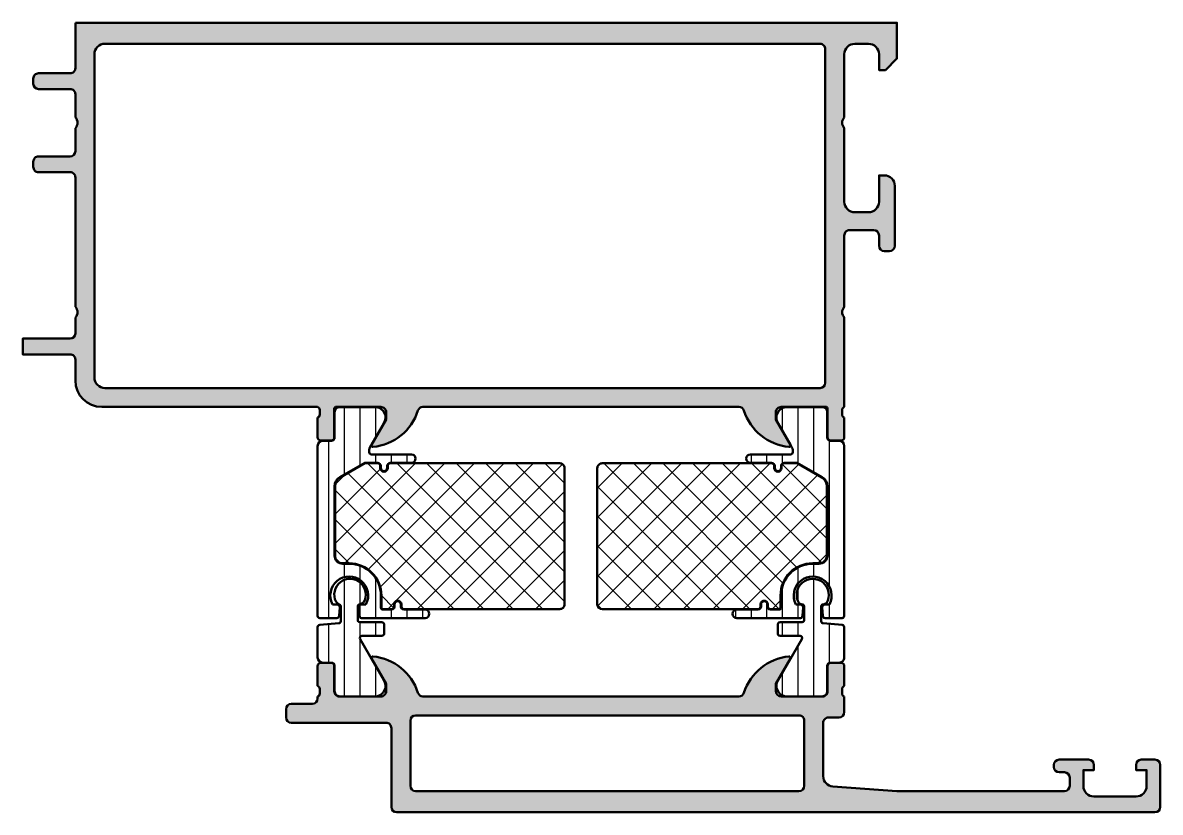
# Model space of a CAD drawing. Extents: x -35 to 73, y 0 to 75.
import ezdxf

# ---------------------------------------------------------------- set-up
doc = ezdxf.new("R2010")
doc.units = 0
for name, color, linetype, lineweight in [('0S-Alu contour', 7, 'Continuous', 50), ('0S-Alu hatch', 252, 'Continuous', 25), ('0S-Plastic contour', 254, 'Continuous', 50), ('0S-Plastic hatch', 253, 'Continuous', 25), ('0S-PT contour', 91, 'Continuous', 50), ('0S-PT hatch', 103, 'Continuous', 25)]:
    doc.layers.add(name, color=color, linetype=linetype, lineweight=lineweight)
pattern_1 = [(90, (0, 0), (-1.4859, 0), [])]
pattern_2 = [(135, (0, 0), (-1.403165018917055, -1.403165018917055), []), (225, (0, 0), (1.403165018917055, -1.403165018917055), [])]

# ---------------------------------------------------------------- blocks, each defined once
blk = doc.blocks.new('188520__71FB6548_1560_4906_8F09_70086BACDF5D_')
at = {"layer": '0S-Alu hatch'}
h = blk.add_hatch(color=256, dxfattribs=at)
edge = h.paths.add_edge_path()
edge.add_line((-30, 75), (-30, 70.69956207275392))
edge.add_ellipse((-30.49933459044293, 70.69929339171244), major_axis=(-0.4993346627286272, 0), ratio=1, start_angle=89.96917039492388, end_angle=180.0308296050858, ccw=False)
edge.add_line((-30.49960327148438, 70.19995880126953), (-33.49999999999999, 70.19999980926514))
edge.add_arc((-33.50025550117408, 69.70025531043923), 0.4997445641401262, 89.97070675576184, 180.0292932442376)
edge.add_line((-33.99999999999999, 69.69999980926514), (-33.99970227615604, 69.19970208542117))
edge.add_arc((-33.4985402136243, 69.20116187179688), 0.5011641885623277, 180.1668908483492, 269.8331091516514)
edge.add_line((-33.50000000000001, 68.69999980926514), (-30.4996032714844, 68.69995880126953))
edge.add_ellipse((-30.49933437708681, 68.2002276956671), major_axis=(-0.499731177945533, 0), ratio=1, start_angle=179.9691703949262, end_angle=270.03082960507635, ccw=False)
edge.add_line((-29.99960327148438, 68.19995880126952), (-29.99960327148438, 65.99950122831545))
edge.add_ellipse((-30.52465612427205, 65.49961336888502), major_axis=(-0.7249609439317489, 0), ratio=1, start_angle=136.3820002824529, end_angle=223.5935203199352, ccw=False)
edge.add_line((-29.99981689453126, 64.99950122830904), (-29.99981689453124, 62.78508338073608))
edge.add_ellipse((-30.4993421804785, 62.79969618438477), major_axis=(-0.4997389771982683, 0), ratio=1, start_angle=89.97006554608117, end_angle=178.3243825827876, ccw=False)
edge.add_line((-30.49960327148435, 62.29995727539062), (-33.49997711181645, 62.30000495910644))
edge.add_arc((-33.50024479844646, 61.80044805252734), 0.4995569782987798, 89.96929816711221, 180.0286255128064)
edge.add_line((-33.99980171439813, 61.80019846915128), (-33.99960313107293, 61.29960332180779))
edge.add_arc((-33.50025496033281, 61.29934836147499), 0.499348235829742, 179.9707455627029, 270.0292544372841)
edge.add_line((-33.5, 60.80000019073487), (-30.49960327148436, 60.80000019073486))
edge.add_ellipse((-30.49942222445256, 60.30018122038705), major_axis=(-0.4998190031377089, 0), ratio=1, start_angle=179.9743284999459, end_angle=270.0207539748936, ccw=False)
edge.add_line((-29.99960327148438, 60.29995727539065), (-29.99960327148438, 47.99950027472397))
edge.add_ellipse((-30.52465612425598, 47.49961241530885), major_axis=(-0.7249609439095448, 0), ratio=1, start_angle=136.3820002824523, end_angle=223.5935203199342, ccw=False)
edge.add_line((-29.99981689453125, 46.99950027474819), (-29.99981689453125, 45.48507631285228))
edge.add_ellipse((-30.49933437708681, 45.4996891439325), major_axis=(-0.4997311779455237, 0), ratio=1, start_angle=89.96917039492689, end_angle=178.3243532776833, ccw=False)
edge.add_line((-30.49960327148438, 44.99995803833008), (-35, 44.99999427795411))
edge.add_line((-35, 44.99999427795411), (-35, 43.49999618530273))
edge.add_line((-35, 43.49999618530273), (-30.5, 43.5))
edge.add_ellipse((-30.49974678783886, 43.00025321216114), major_axis=(-0.499746851987733, 0), ratio=1, start_angle=179.970969324332, end_angle=270.0290306756671, ccw=False)
edge.add_line((-30, 42.99999999999998), (-30, 41.0003547668457))
edge.add_arc((-27.49850785919318, 41.00149214080681), 2.501492399376373, 180.0260511404824, 269.9739488595048)
edge.add_line((-27.49964523315427, 38.5), (-7, 38.5))
edge.add_ellipse((-7.078836446543058, 38.23247940800688), major_axis=(-0.2788950563274387, 0), ratio=1, start_angle=178.8354106259004, end_angle=253.5801235805049, ccw=False)
edge.add_line((-6.799999000000006, 38.22681100000849), (-6.799998999999999, 37.77321700000851))
edge.add_ellipse((-7.078867095643133, 37.76755634053142), major_axis=(-0.2789255417371156, 0), ratio=1, start_angle=106.4245945553495, end_angle=181.1628700728925, ccw=False)
edge.add_line((-7, 37.50001300000851), (-7, 35.62000200000001))
edge.add_arc((-6.699999999999988, 35.62000200000002), 0.3000000000000185, 180, 270)
edge.add_line((-6.699999999999988, 35.320002), (-5.72002568095722, 35.320002))
edge.add_arc((-5.720025680957206, 35.620002), 0.3000000000000114, 269.9999999999973, 360)
edge.add_line((-5.420025680957195, 35.620002), (-5.420025680957195, 38.38))
edge.add_ellipse((-5.300025680957206, 38.38), major_axis=(-0.1199999999999886, 0), ratio=1, start_angle=269.99999999999915, end_angle=360, ccw=False)
edge.add_line((-5.300025680957205, 38.5), (-1, 38.5))
edge.add_ellipse((-0.9999999999999953, 38.00000000000001), major_axis=(-0.4999999999999929, 0), ratio=1, start_angle=180, end_angle=270.00000000000057, ccw=False)
edge.add_line((-0.5, 38), (-0.5, 37.29999999999999))
edge.add_line((-0.5, 37.29999999999999), (-1.881495457622364, 34.90717967697245))
edge.add_arc((-1.761880215351695, 34.8381197846483), 0.1381197846483088, 149.9999999999992, 275.622577550789)
edge.add_arc((-2.238223241173798, 39.67660886184764), 4.999999999999841, 275.6225775507937, 342.25158364393)
edge.add_ellipse((3.000000000000007, 37.99999999999985), major_axis=(-0.5000000000001574, 0), ratio=1, start_angle=270.00000000000244, end_angle=342.2515836439295, ccw=False)
edge.add_line((2.999999999999985, 38.5), (33.00000000000001, 38.5))
edge.add_ellipse((32.99999999999999, 37.99999999999999), major_axis=(-0.5000000000000142, 0), ratio=1, start_angle=197.7484163560663, end_angle=269.99999999999756, ccw=False)
edge.add_arc((38.23822324117376, 39.67660886184776), 4.999999999999946, 197.7484163560701, 264.3774224492068)
edge.add_arc((37.76188021535169, 34.8381197846483), 0.1381197846483051, 264.3774224492049, 389.9999999999982)
edge.add_line((37.88149545762236, 34.90717967697245), (36.5, 37.3))
edge.add_line((36.5, 37.3), (36.5, 38))
edge.add_ellipse((36.99999999999999, 38.00000000000001), major_axis=(-0.4999999999999929, 0), ratio=1, start_angle=269.9999999999992, end_angle=360, ccw=False)
edge.add_line((37, 38.5), (41.3000256809572, 38.50000000000001))
edge.add_ellipse((41.30002568095719, 38.38), major_axis=(-0.1200000000000116, 0), ratio=1, start_angle=180, end_angle=269.9999999999966, ccw=False)
edge.add_line((41.42002568095721, 38.38), (41.42002568095721, 35.62000200000001))
edge.add_arc((41.72002568095722, 35.62000200000001), 0.3000000000000114, 180, 270)
edge.add_line((41.72002568095722, 35.320002), (42.69999999999998, 35.32000200000001))
edge.add_arc((42.69999999999998, 35.62000200000002), 0.3000000000000078, 270, 360)
edge.add_line((43, 35.62000200000002), (43, 37.50001300000852))
edge.add_ellipse((43.07886709564315, 37.76755634053144), major_axis=(-0.2789255417371335, 0), ratio=1, start_angle=-1.1628700728908825, end_angle=73.57540544464717, ccw=False)
edge.add_line((42.79999899999999, 37.77321700000852), (42.79999899999999, 38.22681100000852))
edge.add_ellipse((43.07883644654305, 38.2324794080069), major_axis=(-0.2788950563274379, 0), ratio=1, start_angle=-73.58012358050632, end_angle=1.1645893740982274, ccw=False)
edge.add_line((43, 38.50000000000001), (43, 47))
edge.add_ellipse((43.52494604126088, 47.5), major_axis=(-0.7249609273853814, 0), ratio=1, start_angle=-43.605760018740625, end_angle=43.60576001874068, ccw=False)
edge.add_line((43, 48), (43, 54.79999542236328))
edge.add_ellipse((43.49993996831151, 54.80005545405177), major_axis=(-0.4999399719157521, 0), ratio=1, start_angle=-90.0068799507714, end_angle=0.00687995078089898, ccw=False)
edge.add_line((43.5, 55.29999542236328), (45.79998779296874, 55.29999542236328))
edge.add_ellipse((45.7999737440441, 54.79998137343863), major_axis=(-0.5000140491220144, 0), ratio=1, start_angle=180.0016098431314, end_angle=269.9983901570555, ccw=False)
edge.add_line((46.29998779296875, 54.79999542236492), (46.29998779296875, 53.79999542236328))
edge.add_arc((46.80001747293997, 53.8000251023345), 0.5000296808520687, 180.0034008722645, 269.9965991277056)
edge.add_line((46.79998779296875, 53.29999542236328), (47.29998779296875, 53.29999542236328))
edge.add_arc((47.29995811299753, 53.8000251023345), 0.500029680852069, 270.0034008722944, 359.9965991277354)
edge.add_line((47.79998779296875, 53.79999542236355), (47.79998779296875, 59.5))
edge.add_arc((46.80001023979798, 59.50002244682923), 0.9999775534227066, 359.9987138623324, 450.001286137448)
edge.add_line((46.79998779296875, 60.5), (46.29998779296875, 60.5))
edge.add_line((46.29998779296875, 60.5), (46.29998779296875, 58))
edge.add_ellipse((45.30002476666242, 57.99996302630633), major_axis=(-0.9999630269898847, 0), ratio=1, start_angle=89.9978814850715, end_angle=180.0021185150526, ccw=False)
edge.add_line((45.29998779296875, 57), (44, 57))
edge.add_ellipse((43.99996302630633, 57.99996302630633), major_axis=(-0.9999630269898847, 0), ratio=1, start_angle=-0.0021185150525866447, end_angle=90.0021185149285, ccw=False)
edge.add_line((43, 58.00000000000217), (43, 65))
edge.add_ellipse((43.52494604126088, 65.5), major_axis=(-0.7249609273853814, 0), ratio=1, start_angle=-43.605760018740625, end_angle=43.60576001874068, ccw=False)
edge.add_line((43, 66), (43, 72))
edge.add_ellipse((44.00000015015971, 71.99999984984028), major_axis=(-1.000000150159732, 0), ratio=1, start_angle=270.00000860351696, end_angle=359.99999137730885, ccw=False)
edge.add_line((44, 73), (45.29998779296875, 73))
edge.add_ellipse((45.29998764280904, 71.9999998498403), major_axis=(-1.000000150159718, 0), ratio=1, start_angle=180.0000086226911, end_angle=269.99999139648384, ccw=False)
edge.add_line((46.29998779296875, 72.00000000033465), (46.29998779296875, 70.5))
edge.add_line((46.29998779296875, 70.5), (46.89996337890625, 70.5))
edge.add_line((46.89996337890625, 70.5), (48, 71.59999084472656))
edge.add_line((48, 71.59999084472656), (48, 75))
edge.add_line((48, 75), (-30, 75))
edge = h.paths.add_edge_path()
edge.add_ellipse((-27.20011947870558, 72.00047729730909), major_axis=(-0.999480875905964, 0), ratio=1, start_angle=-90.02976680197412, end_angle=0.02976680196968573, ccw=False)
edge.add_line((-27.19960021972656, 72.99995803833008), (40.70001220703125, 72.99995803833008))
edge.add_ellipse((40.70004142176829, 72.49998725392032), major_axis=(-0.4999707852633076, 0), ratio=1, start_angle=180.0000672370462, end_angle=270.0033479578853, ccw=False)
edge.add_line((41.20001220703125, 72.49998784065247), (41.20001220703125, 40.80000305175722))
edge.add_ellipse((40.69996864759993, 40.80004661118912), major_axis=(-0.5000435613285777, 0), ratio=1, start_angle=90.00499110831282, end_angle=179.9950088916196, ccw=False)
edge.add_line((40.70001220703125, 40.3000030517578), (-27.19960021972655, 40.29995727539064))
edge.add_ellipse((-27.20011312923837, 41.29944436587883), major_axis=(-0.9994872220937645, 0), ratio=1, start_angle=-0.029402628615116555, end_angle=90.02940262860801, ccw=False)
edge.add_line((-28.19960021972656, 41.29995727539061), (-28.19960021972656, 71.99995803833015))
at = {"layer": '0S-Alu contour', "color": 7}
for points in [[(-30, 75), (-30, 70.69956207275392)], [(46.29998779296875, 72.00000000033465), (46.29998779296875, 70.5), (46.89996337890625, 70.5), (48, 71.59999084472656), (48, 75), (-30, 75)], [(-27.19960021972656, 72.99995803833008), (40.70001220703125, 72.99995803833008)], [(41.20001220703125, 72.49998784065247), (41.20001220703125, 40.80000305175722)], [(44, 73), (45.29998779296875, 73)], [(-28.19960021972656, 41.29995727539061), (-28.19960021972656, 71.99995803833015)], [(43, 66), (43, 72)], [(-33.99999999999999, 69.69999980926514), (-33.99970227615604, 69.19970208542117)], [(-30.49960327148438, 70.19995880126953), (-33.49999999999999, 70.19999980926514)], [(-33.50000000000001, 68.69999980926514), (-30.4996032714844, 68.69995880126953)], [(-29.99960327148438, 68.19995880126952), (-29.99960327148438, 65.99950122831545)], [(-29.99981689453126, 64.99950122830904), (-29.99981689453124, 62.78508338073608)], [(43, 58.00000000000217), (43, 65)], [(-33.99980171439813, 61.80019846915128), (-33.99960313107293, 61.29960332180779)], [(-30.49960327148435, 62.29995727539062), (-33.49997711181645, 62.30000495910644)], [(-33.5, 60.80000019073487), (-30.49960327148436, 60.80000019073486)], [(46.79998779296875, 60.5), (46.29998779296875, 60.5), (46.29998779296875, 58)], [(-29.99960327148438, 60.29995727539065), (-29.99960327148438, 47.99950027472397)], [(47.79998779296875, 53.79999542236355), (47.79998779296875, 59.5)], [(45.29998779296875, 57), (44, 57)], [(43.5, 55.29999542236328), (45.79998779296874, 55.29999542236328)], [(43, 48), (43, 54.79999542236328)], [(46.29998779296875, 54.79999542236492), (46.29998779296875, 53.79999542236328)], [(46.79998779296875, 53.29999542236328), (47.29998779296875, 53.29999542236328)], [(-29.99981689453125, 46.99950027474819), (-29.99981689453125, 45.48507631285228)], [(43, 38.50000000000001), (43, 47)], [(-30.49960327148438, 44.99995803833008), (-35, 44.99999427795411), (-35, 43.49999618530273), (-30.5, 43.5)], [(-30, 42.99999999999998), (-30, 41.0003547668457)], [(40.70001220703125, 40.3000030517578), (-27.19960021972655, 40.29995727539064)], [(-27.49964523315427, 38.5), (-7, 38.5)], [(-6.799999000000006, 38.22681100000849), (-6.799998999999999, 37.77321700000851)], [(-5.420025680957195, 35.620002), (-5.420025680957195, 38.38)], [(-5.300025680957205, 38.5), (-1, 38.5)], [(-0.5, 38), (-0.5, 37.29999999999999), (-1.881495457622364, 34.90717967697245)], [(2.999999999999985, 38.5), (33.00000000000001, 38.5)], [(37.88149545762236, 34.90717967697245), (36.5, 37.3), (36.5, 38)], [(37, 38.5), (41.3000256809572, 38.50000000000001)], [(41.42002568095721, 38.38), (41.42002568095721, 35.62000200000001)], [(42.79999899999999, 37.77321700000852), (42.79999899999999, 38.22681100000852)], [(-7, 37.50001300000851), (-7, 35.62000200000001)], [(43, 35.62000200000002), (43, 37.50001300000852)], [(-6.699999999999988, 35.320002), (-5.72002568095722, 35.320002)], [(41.72002568095722, 35.320002), (42.69999999999998, 35.32000200000001)]]:
    blk.add_lwpolyline(points, dxfattribs=at)
at = {"layer": '0S-Alu contour', "color": 7, "extrusion": (0, 0, -1)}
for centre, radius, start, end in [((27.20011947870558, 72.00047729730909), 0.999480875905964, 359.9702331980303, 90.02976680197409), ((-40.70004142176829, 72.49998725392032), 0.4999707852633076, 89.9966520421147, 179.9999327629538), ((-44.00000015015971, 71.99999984984028), 1.000000150159732, 8.6226911566e-06, 89.99999139648303), ((-45.29998764280904, 71.9999998498403), 1.000000150159718, 90.00000860351616, 179.9999913773089), ((30.49933459044293, 70.69929339171244), 0.4993346627286272, 179.9691703949142, 270.0308296050761), ((30.49933437708681, 68.2002276956671), 0.499731177945533, 89.96917039492364, 180.0308296050739), ((30.52465612427205, 65.49961336888502), 0.7249609439317489, 136.4064796800648, 223.6179997175472), ((-43.52494604126088, 65.5), 0.7249609273853814, 316.3942399812593, 43.60576001874068), ((30.4993421804785, 62.79969618438477), 0.4997389771982683, 181.6756174172125, 270.0299344539188), ((30.49942222445256, 60.30018122038705), 0.499819003137709, 89.9792460251064, 180.0256715000542), ((-43.99996302630633, 57.99996302630633), 0.9999630269898847, 269.9978814850715, 0.0021185150526193), ((-45.30002476666242, 57.99996302630633), 0.9999630269898847, 179.9978814849474, 270.0021185149285), ((-43.49993996831151, 54.80005545405177), 0.4999399719157522, 359.9931200492191, 90.00687995077143), ((-45.7999737440441, 54.79998137343863), 0.5000140491220144, 90.00160984294448, 179.9983901568686), ((30.52465612425598, 47.49961241530885), 0.7249609439095451, 136.4064796800658, 223.6179997175478), ((-43.52494604126088, 47.5), 0.7249609273853814, 316.3942399812593, 43.60576001874068), ((30.49933437708681, 45.4996891439325), 0.4997311779455237, 181.6756467223168, 270.0308296050731), ((30.49974678783886, 43.00025321216114), 0.499746851987733, 89.97096932433287, 180.0290306756681), ((27.20011312923837, 41.29944436587883), 0.9994872220937645, 269.970597371392, 0.0294026286150611), ((-40.69996864759993, 40.80004661118912), 0.5000435613285777, 180.0049911083805, 269.9950088916872), ((7.078836446543058, 38.23247940800688), 0.2788950563274387, 106.4198764194951, 181.1645893740997), ((5.300025680957206, 38.38), 0.1199999999999886, 0, 90.00000000000087), ((0.9999999999999953, 38.00000000000001), 0.4999999999999929, 89.99999999999946, 180), ((-3.000000000000007, 37.99999999999985), 0.5000000000001574, 17.74841635607049, 89.99999999999756), ((-32.99999999999999, 37.99999999999999), 0.5000000000000142, 90.00000000000244, 162.2515836439337), ((-36.99999999999999, 38.00000000000001), 0.4999999999999929, 0, 90.00000000000081), ((-41.30002568095719, 38.38), 0.1200000000000116, 90.0000000000034, 180), ((-43.07883644654305, 38.2324794080069), 0.2788950563274379, 358.8354106259018, 73.58012358050647), ((7.078867095643133, 37.76755634053142), 0.2789255417371156, 178.8371299271075, 253.5754054446505), ((-43.07886709564315, 37.76755634053144), 0.2789255417371335, 286.4245945553529, 1.162870072890926)]:
    blk.add_arc(centre, radius, start, end, dxfattribs=at)
at = {"layer": '0S-Alu contour', "color": 7}
for centre, radius, start, end in [((-33.50025550117408, 69.70025531043923), 0.4997445641401262, 89.97070675576184, 180.0292932442376), ((-33.4985402136243, 69.20116187179688), 0.5011641885623277, 180.1668908483492, 269.8331091516514), ((-33.50024479844646, 61.80044805252734), 0.4995569782987798, 89.96929816711221, 180.0286255128064), ((-33.50025496033281, 61.29934836147499), 0.499348235829742, 179.9707455627029, 270.0292544372841), ((46.80001023979798, 59.50002244682923), 0.9999775534227066, 359.9987138623324, 90.00128613744809), ((46.80001747293997, 53.8000251023345), 0.5000296808520687, 180.0034008722645, 269.9965991277056), ((47.29995811299753, 53.8000251023345), 0.500029680852069, 270.0034008722944, 359.9965991277354), ((-27.49850785919318, 41.00149214080681), 2.501492399376373, 180.0260511404824, 269.9739488595048), ((-2.238223241173798, 39.67660886184764), 4.999999999999841, 275.6225775507937, 342.25158364393), ((38.23822324117376, 39.67660886184776), 4.999999999999946, 197.7484163560701, 264.3774224492068), ((-6.699999999999988, 35.62000200000002), 0.3000000000000185, 180, 270), ((-5.720025680957206, 35.620002), 0.3000000000000114, 269.9999999999973, 0), ((-1.761880215351695, 34.8381197846483), 0.1381197846483088, 149.9999999999992, 275.622577550789), ((37.76188021535169, 34.8381197846483), 0.1381197846483051, 264.3774224492049, 29.99999999999824), ((41.72002568095722, 35.62000200000001), 0.3000000000000114, 180, 270), ((42.69999999999998, 35.62000200000002), 0.3000000000000078, 270, 0)]:
    blk.add_arc(centre, radius, start, end, dxfattribs=at)
blk = doc.blocks.new('244867__F0BCCCAC_473C_4CB2_ACF2_2FD9A2DD2F1A___E6F2A440_08C5_4F9A_87DB_0A7E2D5E3605_')
at = {"layer": '0S-Plastic hatch'}
h = blk.add_hatch(dxfattribs=at)
h.set_pattern_fill('ANSI31', color=256, scale=0.4680000000000001, angle=45, style=0)
h.set_pattern_definition(pattern_1)
edge = h.paths.add_edge_path()
edge.add_line((-6.999999999999985, 34.79000300009986), (-6.999999999999985, 18.65002250671387))
edge.add_line((-6.999999999999985, 18.65002250671387), (-6.973083496093735, 18.55010795593262))
edge.add_line((-6.973083496093735, 18.55010795593262), (-6.899917602539048, 18.47692680358887))
edge.add_line((-6.899917602539048, 18.47692680358887), (-6.799987792968735, 18.45001029968262))
edge.add_line((-6.799987792968735, 18.45001029968262), (-5.169982910156235, 18.45001029968262))
edge.add_line((-5.169982910156235, 18.45001029968262), (-5.070068359374985, 18.47692680358887))
edge.add_line((-5.070068359374985, 18.47692680358887), (-4.996902465820298, 18.55010795593262))
edge.add_line((-4.996902465820298, 18.55010795593262), (-4.969985961914048, 18.65002250671387))
edge.add_line((-4.969985961914048, 18.65002250671387), (-4.89999389648436, 19.45001029968262))
edge.add_line((-4.89999389648436, 19.45001029968262), (-4.940002441406235, 19.60015678405762))
edge.add_line((-4.940002441406235, 19.60015678405762), (-5.049865722656235, 19.71002006530762))
edge.add_line((-5.049865722656235, 19.71002006530762), (-5.218002319335923, 19.74999809265137))
edge.add_line((-5.218002319335923, 19.74999809265137), (-5.586563110351548, 19.74999809265137))
edge.add_ellipse((-3.999999999999985, 20.59650078484448), major_axis=(-1.798262859266857, 0), ratio=1, start_angle=151.918075429822, end_angle=28.081924570178103, ccw=False)
edge.add_line((-2.413436889648423, 19.74999809265137), (-2.781997680664048, 19.74999809265137))
edge.add_line((-2.781997680664048, 19.74999809265137), (-2.950134277343735, 19.71002006530762))
edge.add_line((-2.950134277343735, 19.71002006530762), (-3.059997558593735, 19.60015678405762))
edge.add_line((-3.059997558593735, 19.60015678405762), (-3.099990844726548, 19.45001029968262))
edge.add_line((-3.099990844726548, 19.45001029968262), (-3.02999877929686, 18.65002250671387))
edge.add_line((-3.02999877929686, 18.65002250671387), (-3.003097534179673, 18.55010795593262))
edge.add_line((-3.003097534179673, 18.55010795593262), (-2.929931640624985, 18.47692680358887))
edge.add_line((-2.929931640624985, 18.47692680358887), (-2.830001831054673, 18.45001029968261))
edge.add_line((-2.830001831054673, 18.45001029968261), (3.199996948242201, 18.45001029968262))
edge.add_arc((3.199996948242201, 18.85000419616699), 0.399993896484375, 270, 450)
edge.add_line((3.199996948242201, 19.24999809265137), (1.199996948242201, 19.24999809265137))
edge.add_line((1.199996948242201, 19.24999809265137), (1.050003051757826, 19.29015922546387))
edge.add_line((1.050003051757826, 19.29015922546387), (0.9401855468750142, 19.39996147155761))
edge.add_line((0.9401855468750142, 19.39996147155761), (0.8999938964843892, 19.54998588562012))
edge.add_line((0.8999938964843892, 19.54998588562012), (0.8999938964843892, 19.74999809265137))
edge.add_arc((0.599998474121108, 19.74999809265137), 0.2999954223632812, 0, 180)
edge.add_line((0.3000030517578267, 19.74999809265137), (0.3000030517578267, 19.54998588562012))
edge.add_line((0.3000030517578267, 19.54998588562012), (0.2598114013672017, 19.39996147155762))
edge.add_line((0.2598114013672017, 19.39996147155762), (0.1499938964843892, 19.29015922546386))
edge.add_line((0.1499938964843892, 19.29015922546386), (1.42e-14, 19.24999809265137))
edge.add_line((1.42e-14, 19.24999809265137), (-0.8000030517577982, 19.24999809265136))
edge.add_line((-0.8000030517577982, 19.24999809265136), (-0.8999938964843607, 19.27679252624511))
edge.add_line((-0.8999938964843607, 19.27679252624511), (-0.9732055664062357, 19.34997367858887))
edge.add_line((-0.9732055664062357, 19.34997367858887), (-0.9999999999999857, 19.45001029968261))
edge.add_line((-0.9999999999999857, 19.45001029968261), (-0.9999999999999857, 20.59997367858887))
edge.add_arc((-3.999932732308337, 20.60004094628051), 2.999932733062533, 359.9987152527758, 450.0012847470834)
edge.add_line((-3.999999999999987, 23.59997367858887), (-4.599998474121079, 23.59997367858887))
edge.add_ellipse((-4.600804611222546, 24.39917064067953), major_axis=(-0.7991973686593088, 0), ratio=1, start_angle=-0.061071694723978, end_angle=90.05779331022171, ccw=False)
edge.add_line((-5.400001525878892, 24.40002250671391), (-5.399986267089829, 30.96374320983886))
edge.add_ellipse((-4.400055712738664, 30.96380713441112), major_axis=(-0.9999305563944823, 0), ratio=1, start_angle=-60.01033770623059, end_angle=0.003662862579403736, ccw=False)
edge.add_line((-4.899864739274804, 31.82986259141395), (-2.526232442653494, 33.20000000009987))
edge.add_line((-2.526232442653494, 33.20000000009987), (-1.299999999999997, 33.20000000009986))
edge.add_ellipse((-1.299999999999983, 32.90000000009989), major_axis=(-0.2999999999999687, 0), ratio=1, start_angle=180, end_angle=270.0000000000027, ccw=False)
edge.add_line((-1.000000000000014, 32.90000000009989), (-1.000000000000042, 32.7000000001))
edge.add_arc((-0.7000000000000455, 32.70000000009997), 0.2999999999999971, 180, 360)
edge.add_line((-0.4000000000000484, 32.70000000009997), (-0.4000000000000484, 32.90000000009987))
edge.add_ellipse((-0.1000000000000549, 32.90000000009986), major_axis=(-0.2999999999999934, 0), ratio=1, start_angle=269.9999999999966, end_angle=360, ccw=False)
edge.add_line((-0.1000000000000369, 33.20000000009985), (1.899999999999991, 33.20000000009986))
edge.add_arc((1.899999999999991, 33.60000000009986), 0.4000000000000057, 270, 450)
edge.add_line((1.899999999999991, 34.00000000009987), (-1.900000000000034, 34.00000000009987))
edge.add_ellipse((-1.900000000000043, 34.20000000009987), major_axis=(-0.1999999999999957, 0), ratio=1, start_angle=0, end_angle=90.00000000000267, ccw=False)
edge.add_line((-2.100000000000036, 34.20000000009988), (-2.100000000000036, 34.41474721315084))
edge.add_ellipse((-1.599999999999985, 34.41474721315084), major_axis=(-0.5000000000000516, 0), ratio=1, start_angle=330.00004886373864, end_angle=360, ccw=False)
edge.add_line((-2.033012915100371, 34.6647468438632), (-0.7145185019005283, 36.95954700009986))
edge.add_arc((-1.555771150891871, 37.50018192537702), 0.9999960709244813, 327.2729839001592, 441.8183919481002)
edge.add_line((-1.413460501900516, 38.49000000009987), (-4.890002000000265, 38.49000010568574))
edge.add_arc((-4.890004639625331, 37.99000412824711), 0.4999959774455975, 89.99969751881494, 180.0003024817733)
edge.add_line((-5.390000617063961, 37.99000148861691), (-5.389668666666935, 35.59000310568573))
edge.add_ellipse((-5.689668666666942, 35.59000310568573), major_axis=(-0.3000000000000069, 0), ratio=1, start_angle=89.9999999999992, end_angle=180, ccw=False)
edge.add_line((-5.689668666666946, 35.29000310568572), (-6.500000065149791, 35.29000300009986))
edge.add_arc((-6.499999999999985, 34.79000300009986), 0.5, 90.00000746561778, 180)
at = {"layer": '0S-Plastic contour', "color": 7}
for points in [[(-5.390000617063961, 37.99000148861691), (-5.389668666666935, 35.59000310568573)], [(-1.413460501900516, 38.49000000009987), (-4.890002000000265, 38.49000010568574)], [(-2.033012915100371, 34.6647468438632), (-0.7145185019005283, 36.95954700009986)], [(-6.999999999999985, 34.79000300009986), (-6.999999999999985, 18.65002250671387), (-6.973083496093735, 18.55010795593262), (-6.899917602539048, 18.47692680358887), (-6.799987792968735, 18.45001029968262), (-5.169982910156235, 18.45001029968262), (-5.070068359374985, 18.47692680358887), (-4.996902465820298, 18.55010795593262), (-4.969985961914048, 18.65002250671387), (-4.89999389648436, 19.45001029968262), (-4.940002441406235, 19.60015678405762), (-5.049865722656235, 19.71002006530762), (-5.218002319335923, 19.74999809265137), (-5.586563110351548, 19.74999809265137)], [(-5.689668666666946, 35.29000310568572), (-6.500000065149791, 35.29000300009986)], [(-2.100000000000036, 34.20000000009988), (-2.100000000000036, 34.41474721315084)], [(1.899999999999991, 34.00000000009987), (-1.900000000000034, 34.00000000009987)], [(-4.899864739274804, 31.82986259141395), (-2.526232442653494, 33.20000000009987), (-1.299999999999997, 33.20000000009986)], [(-1.000000000000014, 32.90000000009989), (-1.000000000000042, 32.7000000001)], [(-0.4000000000000484, 32.70000000009997), (-0.4000000000000484, 32.90000000009987)], [(-0.1000000000000369, 33.20000000009985), (1.899999999999991, 33.20000000009986)], [(-5.400001525878892, 24.40002250671391), (-5.399986267089829, 30.96374320983886)], [(-3.999999999999987, 23.59997367858887), (-4.599998474121079, 23.59997367858887)], [(0.3000030517578267, 19.74999809265137), (0.3000030517578267, 19.54998588562012), (0.2598114013672017, 19.39996147155762), (0.1499938964843892, 19.29015922546386), (1.42e-14, 19.24999809265137), (-0.8000030517577982, 19.24999809265136), (-0.8999938964843607, 19.27679252624511), (-0.9732055664062357, 19.34997367858887), (-0.9999999999999857, 19.45001029968261), (-0.9999999999999857, 20.59997367858887)], [(-2.413436889648423, 19.74999809265137), (-2.781997680664048, 19.74999809265137), (-2.950134277343735, 19.71002006530762), (-3.059997558593735, 19.60015678405762), (-3.099990844726548, 19.45001029968262), (-3.02999877929686, 18.65002250671387), (-3.003097534179673, 18.55010795593262), (-2.929931640624985, 18.47692680358887), (-2.830001831054673, 18.45001029968261), (3.199996948242201, 18.45001029968262)], [(3.199996948242201, 19.24999809265137), (1.199996948242201, 19.24999809265137), (1.050003051757826, 19.29015922546387), (0.9401855468750142, 19.39996147155761), (0.8999938964843892, 19.54998588562012), (0.8999938964843892, 19.74999809265137)]]:
    blk.add_lwpolyline(points, dxfattribs=at)
for centre, radius, start, end in [((-4.890004639625331, 37.99000412824711), 0.4999959774455975, 89.99969751881494, 180.0003024817733), ((-1.555771150891871, 37.50018192537702), 0.9999960709244813, 327.2729839001592, 81.81839194810021), ((-6.499999999999985, 34.79000300009986), 0.5, 90.00000746561778, 180), ((1.899999999999991, 33.60000000009986), 0.4000000000000057, 270, 90), ((-0.7000000000000455, 32.70000000009997), 0.2999999999999971, 180, 0), ((-3.999932732308337, 20.60004094628051), 2.999932733062533, 359.9987152527758, 90.00128474708347), ((0.599998474121108, 19.74999809265137), 0.2999954223632812, 0, 180), ((3.199996948242201, 18.85000419616699), 0.399993896484375, 270, 90)]:
    blk.add_arc(centre, radius, start, end, dxfattribs=at)
at = {"layer": '0S-Plastic contour', "color": 7, "extrusion": (0, 0, -1)}
for centre, radius, start, end in [((5.689668666666942, 35.59000310568573), 0.3000000000000069, 180, 270.0000000000008), ((1.599999999999985, 34.41474721315084), 0.5000000000000516, 0, 29.99995113626138), ((1.900000000000043, 34.20000000009987), 0.1999999999999957, 269.9999999999973, 0), ((1.299999999999983, 32.90000000009989), 0.2999999999999687, 89.99999999999733, 180), ((0.1000000000000549, 32.90000000009986), 0.2999999999999934, 0, 90.00000000000342), ((4.400055712738664, 30.96380713441112), 0.9999305563944823, 359.9963371374206, 60.01033770623058), ((4.600804611222546, 24.39917064067953), 0.7991973686593088, 269.9422066897783, 0.0610716947241366), ((3.999999999999985, 20.59650078484448), 1.798262859266857, 331.9180754298219, 208.0819245701781)]:
    blk.add_arc(centre, radius, start, end, dxfattribs=at)
blk = doc.blocks.new('244867__522FC33A_7EDE_4C14_B6BB_B6C784B0113C___F93209C3_8420_466C_8B2C_802B2B5A9922_')
at = {"layer": '0S-Plastic hatch'}
h = blk.add_hatch(dxfattribs=at)
h.set_pattern_fill('ANSI31', color=256, scale=0.4680000000000001, angle=45, style=0)
h.set_pattern_definition(pattern_1)
edge = h.paths.add_edge_path()
edge.add_line((-6.999999999999729, 17.59249877929687), (-6.999999999999985, 14.709997))
edge.add_arc((-6.499999999999985, 14.709997), 0.5, 180, 270)
edge.add_line((-6.499999999999985, 14.209997), (-5.689668666666648, 14.209997))
edge.add_ellipse((-5.689668666666651, 13.909997), major_axis=(-0.3000000000000007, 0), ratio=1, start_angle=180, end_angle=269.9999999999993, ccw=False)
edge.add_line((-5.389668666666651, 13.909997), (-5.390000617063677, 11.50999861706369))
edge.add_arc((-4.890004639625047, 11.50999597743861), 0.4999959774455851, 179.9996975182267, 270.0003024811851)
edge.add_line((-4.890001999999981, 11.00999999999999), (-1.413460501900516, 11.00999999999999))
edge.add_arc((-1.555771150891871, 11.99981807472285), 0.999996070924483, 278.1816080518998, 392.7270160998401)
edge.add_line((-0.7145185019005142, 12.540453), (-2.971696211306081, 16.45000001028017))
edge.add_ellipse((-2.79849112461393, 16.55), major_axis=(-0.200000000000001, 0), ratio=1, start_angle=-89.99999999999937, end_angle=29.999996599344684, ccw=False)
edge.add_line((-2.798491124613931, 16.75), (-0.9000091552734232, 16.75))
edge.add_line((-0.9000091552734232, 16.75), (-0.800086975097642, 16.77691650390625))
edge.add_line((-0.800086975097642, 16.77691650390625), (-0.7269210815429547, 16.85009765625))
edge.add_line((-0.7269210815429547, 16.85009765625), (-0.7000045776367047, 16.95001220703125))
edge.add_line((-0.7000045776367047, 16.95001220703125), (-0.7000045776367047, 17.85000610351562))
edge.add_line((-0.7000045776367047, 17.85000610351562), (-0.7269134521484233, 17.94992065429687))
edge.add_line((-0.7269134521484233, 17.94992065429687), (-0.800086975097642, 18.02310180664062))
edge.add_line((-0.800086975097642, 18.02310180664062), (-0.9000091552734232, 18.05001831054687))
edge.add_line((-0.9000091552734232, 18.05001831054687), (-3.000007629394517, 18.05001831054687))
edge.add_line((-3.000007629394517, 18.05001831054687), (-3.099922180175767, 18.07693481445312))
edge.add_line((-3.099922180175767, 18.07693481445312), (-3.173095703124985, 18.15008544921875))
edge.add_line((-3.173095703124985, 18.15008544921875), (-3.200004577636704, 18.24999999999999))
edge.add_line((-3.200004577636704, 18.24999999999999), (-3.200004577636704, 19.55002021789551))
edge.add_line((-3.200004577636704, 19.55002021789551), (-3.173095703124985, 19.64993476867675))
edge.add_line((-3.173095703124985, 19.64993476867675), (-3.099922180175767, 19.72311592102051))
edge.add_line((-3.099922180175767, 19.72311592102051), (-2.999999999999985, 19.75003242492675))
edge.add_line((-2.999999999999985, 19.75003242492675), (-2.645004272460923, 19.9132588993474))
edge.add_arc((-3.925097529255197, 20.68609336839107), 1.49529658015799, 328.8792363533568, 567.192391120659)
edge.add_line((-5.255129547241723, 20.00277302348477), (-5.000007629394517, 19.75003242492675))
edge.add_line((-5.000007629394517, 19.75003242492675), (-4.900085449218735, 19.72311592102051))
edge.add_line((-4.900085449218735, 19.72311592102051), (-4.826911926269517, 19.64993476867675))
edge.add_line((-4.826911926269517, 19.64993476867675), (-4.800003051757798, 19.55002021789551))
edge.add_line((-4.800003051757798, 19.55002021789551), (-4.800003051757798, 18.1500244140625))
edge.add_line((-4.800003051757798, 18.1500244140625), (-4.826911926269517, 18.05007934570312))
edge.add_line((-4.826911926269517, 18.05007934570312), (-4.900085449218735, 17.9769287109375))
edge.add_line((-4.900085449218735, 17.9769287109375), (-4.999999999999985, 17.95001220703125))
edge.add_line((-4.999999999999985, 17.95001220703125), (-6.800003051757798, 17.79251098632812))
edge.add_line((-6.800003051757798, 17.79251098632812), (-6.899917602539048, 17.76559448242187))
edge.add_line((-6.899917602539048, 17.76559448242187), (-6.973091125488267, 17.69241333007812))
edge.add_line((-6.973091125488267, 17.69241333007812), (-6.999999999999729, 17.59249877929687))
at = {"layer": '0S-Plastic contour', "color": 7}
for points in [[(-5.255129547241723, 20.00277302348477), (-5.000007629394517, 19.75003242492675), (-4.900085449218735, 19.72311592102051), (-4.826911926269517, 19.64993476867675), (-4.800003051757798, 19.55002021789551), (-4.800003051757798, 18.1500244140625), (-4.826911926269517, 18.05007934570312), (-4.900085449218735, 17.9769287109375), (-4.999999999999985, 17.95001220703125), (-6.800003051757798, 17.79251098632812), (-6.899917602539048, 17.76559448242187), (-6.973091125488267, 17.69241333007812), (-6.999999999999729, 17.59249877929687)], [(-2.798491124613931, 16.75), (-0.9000091552734232, 16.75), (-0.800086975097642, 16.77691650390625), (-0.7269210815429547, 16.85009765625), (-0.7000045776367047, 16.95001220703125), (-0.7000045776367047, 17.85000610351562), (-0.7269134521484233, 17.94992065429687), (-0.800086975097642, 18.02310180664062), (-0.9000091552734232, 18.05001831054687), (-3.000007629394517, 18.05001831054687), (-3.099922180175767, 18.07693481445312), (-3.173095703124985, 18.15008544921875), (-3.200004577636704, 18.24999999999999), (-3.200004577636704, 19.55002021789551), (-3.173095703124985, 19.64993476867675), (-3.099922180175767, 19.72311592102051), (-2.999999999999985, 19.75003242492675), (-2.645004272460923, 19.9132588993474)], [(-6.999999999999729, 17.59249877929687), (-6.999999999999985, 14.709997)], [(-0.7145185019005142, 12.540453), (-2.971696211306081, 16.45000001028017)], [(-6.499999999999985, 14.209997), (-5.689668666666648, 14.209997)], [(-5.389668666666651, 13.909997), (-5.390000617063677, 11.50999861706369)], [(-4.890001999999981, 11.00999999999999), (-1.413460501900516, 11.00999999999999)]]:
    blk.add_lwpolyline(points, dxfattribs=at)
for centre, radius, start, end in [((-3.925097529255197, 20.68609336839107), 1.49529658015799, 328.8792363533568, 207.192391120659), ((-6.499999999999985, 14.709997), 0.5, 180, 270), ((-1.555771150891871, 11.99981807472285), 0.999996070924483, 278.1816080518998, 32.72701609984011), ((-4.890004639625047, 11.50999597743861), 0.4999959774455851, 179.9996975182267, 270.0003024811851)]:
    blk.add_arc(centre, radius, start, end, dxfattribs=at)
at = {"layer": '0S-Plastic contour', "color": 7, "extrusion": (0, 0, -1)}
for centre, radius, start, end in [((2.79849112461393, 16.55), 0.200000000000001, 330.0000034006553, 89.99999999999947), ((5.689668666666651, 13.909997), 0.3000000000000007, 90.00000000000067, 180)]:
    blk.add_arc(centre, radius, start, end, dxfattribs=at)
blk = doc.blocks.new('244867__79FC2047_21B7_459E_A477_BCCCDAE9513C___B183B503_EF51_4D8E_8942_01A123784F60_')
at = {"layer": '0S-Plastic hatch'}
h = blk.add_hatch(dxfattribs=at)
h.set_pattern_fill('ANSI31', color=256, scale=0.4680000000000001, angle=45, style=0)
h.set_pattern_definition(pattern_1)
edge = h.paths.add_edge_path()
edge.add_line((42.99999999999997, 34.79000300009986), (42.99999999999997, 18.65002250671387))
edge.add_line((42.99999999999997, 18.65002250671387), (42.97308349609372, 18.55010795593262))
edge.add_line((42.97308349609372, 18.55010795593262), (42.89991760253903, 18.47692680358887))
edge.add_line((42.89991760253903, 18.47692680358887), (42.79998779296872, 18.45001029968262))
edge.add_line((42.79998779296872, 18.45001029968262), (41.16998291015621, 18.45001029968262))
edge.add_line((41.16998291015621, 18.45001029968262), (41.07006835937497, 18.47692680358887))
edge.add_line((41.07006835937497, 18.47692680358887), (40.99690246582028, 18.55010795593262))
edge.add_line((40.99690246582028, 18.55010795593262), (40.96998596191403, 18.65002250671387))
edge.add_line((40.96998596191403, 18.65002250671387), (40.89999389648435, 19.45001029968262))
edge.add_line((40.89999389648435, 19.45001029968262), (40.94000244140622, 19.60015678405762))
edge.add_line((40.94000244140622, 19.60015678405762), (41.04986572265622, 19.71002006530762))
edge.add_line((41.04986572265622, 19.71002006530762), (41.2180023193359, 19.74999809265137))
edge.add_line((41.2180023193359, 19.74999809265137), (41.58656311035153, 19.74999809265137))
edge.add_arc((39.99999999999997, 20.59650078484448), 1.798262859266856, 331.9180754298219, 568.0819245701781)
edge.add_line((38.41343688964841, 19.74999809265137), (38.78199768066404, 19.74999809265137))
edge.add_line((38.78199768066404, 19.74999809265137), (38.95013427734372, 19.71002006530762))
edge.add_line((38.95013427734372, 19.71002006530762), (39.05999755859372, 19.60015678405762))
edge.add_line((39.05999755859372, 19.60015678405762), (39.09999084472654, 19.45001029968262))
edge.add_line((39.09999084472654, 19.45001029968262), (39.02999877929685, 18.65002250671387))
edge.add_line((39.02999877929685, 18.65002250671387), (39.00309753417966, 18.55010795593262))
edge.add_line((39.00309753417966, 18.55010795593262), (38.92993164062497, 18.47692680358887))
edge.add_line((38.92993164062497, 18.47692680358887), (38.83000183105466, 18.45001029968261))
edge.add_line((38.83000183105466, 18.45001029968261), (32.80000305175778, 18.45001029968262))
edge.add_ellipse((32.80000305175779, 18.85000419616699), major_axis=(-0.399993896484375, 0), ratio=1, start_angle=-90.00000000000102, end_angle=89.99999999999898, ccw=False)
edge.add_line((32.80000305175779, 19.24999809265137), (34.80000305175778, 19.24999809265137))
edge.add_line((34.80000305175778, 19.24999809265137), (34.94999694824216, 19.29015922546387))
edge.add_line((34.94999694824216, 19.29015922546387), (35.05981445312498, 19.39996147155761))
edge.add_line((35.05981445312498, 19.39996147155761), (35.1000061035156, 19.54998588562012))
edge.add_line((35.1000061035156, 19.54998588562012), (35.1000061035156, 19.74999809265137))
edge.add_ellipse((35.40000152587888, 19.74999809265137), major_axis=(-0.2999954223632812, 0), ratio=1, start_angle=180, end_angle=360, ccw=False)
edge.add_line((35.69999694824216, 19.74999809265137), (35.69999694824216, 19.54998588562012))
edge.add_line((35.69999694824216, 19.54998588562012), (35.74018859863278, 19.39996147155762))
edge.add_line((35.74018859863278, 19.39996147155762), (35.8500061035156, 19.29015922546387))
edge.add_line((35.8500061035156, 19.29015922546387), (35.99999999999997, 19.24999809265136))
edge.add_line((35.99999999999997, 19.24999809265136), (36.80000305175778, 19.24999809265137))
edge.add_line((36.80000305175778, 19.24999809265137), (36.89999389648435, 19.27679252624512))
edge.add_line((36.89999389648435, 19.27679252624512), (36.97320556640622, 19.34997367858887))
edge.add_line((36.97320556640622, 19.34997367858887), (36.99999999999997, 19.45001029968262))
edge.add_line((36.99999999999997, 19.45001029968262), (36.99999999999997, 20.59997367858887))
edge.add_ellipse((39.99993273230834, 20.6000409462805), major_axis=(-2.99993273306254, 0), ratio=1, start_angle=-90.00128474708322, end_angle=0.0012847472241901414, ccw=False)
edge.add_line((39.99999999999997, 23.59997367858887), (40.59999847412107, 23.59997367858887))
edge.add_arc((40.60080461122253, 24.39917064067953), 0.7991973686593159, 269.9422066897786, 360.0610716947241)
edge.add_line((41.40000152587888, 24.40002250671391), (41.39998626708981, 30.96374320983886))
edge.add_arc((40.40005571273861, 30.96380713441111), 0.9999305563945116, 359.9963371374206, 420.0103377062295)
edge.add_line((40.89986473927479, 31.82986259141396), (38.52623244265347, 33.20000000009986))
edge.add_line((38.52623244265347, 33.20000000009986), (37.29999999999999, 33.20000000009986))
edge.add_arc((37.29999999999999, 32.90000000009989), 0.299999999999979, 89.99999999999864, 180)
edge.add_line((37.00000000000001, 32.90000000009989), (37.00000000000004, 32.7000000001))
edge.add_ellipse((36.70000000000004, 32.70000000009997), major_axis=(-0.2999999999999971, 0), ratio=1, start_angle=0, end_angle=180, ccw=False)
edge.add_line((36.40000000000004, 32.70000000009997), (36.40000000000004, 32.90000000009986))
edge.add_arc((36.10000000009792, 32.90000000009985), 0.2999999999021119, 0, 90.00000000000136)
edge.add_line((36.10000000009792, 33.20000000000197), (34.1, 33.20000000009986))
edge.add_ellipse((34.1, 33.60000000009986), major_axis=(-0.4000000000000057, 0), ratio=1, start_angle=-90.00000000000102, end_angle=89.99999999999898, ccw=False)
edge.add_line((34.1, 34.00000000009987), (37.90000000000002, 34.00000000009987))
edge.add_arc((37.90000000000002, 34.20000000009988), 0.2000000000000073, 270, 360)
edge.add_line((38.10000000000003, 34.20000000009988), (38.10000000000003, 34.41474721315084))
edge.add_arc((37.6, 34.41474721315084), 0.5000000000000268, 0, 29.99995113626315)
edge.add_line((38.03301291510036, 34.6647468438632), (36.71451850190051, 36.95954700009986))
edge.add_ellipse((37.55577115089187, 37.50018192537702), major_axis=(-0.9999960709244858, 0), ratio=1, start_angle=-81.81839194809982, end_angle=32.727016099840284, ccw=False)
edge.add_line((37.4134605019005, 38.49000000009987), (40.89000200000024, 38.49000010568574))
edge.add_ellipse((40.89000463962531, 37.99000412824711), major_axis=(-0.4999959774455975, 0), ratio=1, start_angle=179.9996975182268, end_angle=270.00030248118503, ccw=False)
edge.add_line((41.39000061706394, 37.99000148861692), (41.38966866666692, 35.59000310568573))
edge.add_arc((41.68966866666693, 35.59000310568573), 0.3000000000000099, 180, 270)
edge.add_line((41.68966866666693, 35.29000310568572), (42.50000006514977, 35.29000300009986))
edge.add_ellipse((42.49999999999998, 34.79000300009987), major_axis=(-0.4999999999999972, 0), ratio=1, start_angle=180, end_angle=269.99999253438307, ccw=False)
at = {"layer": '0S-Plastic contour', "color": 7}
for points in [[(37.4134605019005, 38.49000000009987), (40.89000200000024, 38.49000010568574)], [(41.39000061706394, 37.99000148861692), (41.38966866666692, 35.59000310568573)], [(38.03301291510036, 34.6647468438632), (36.71451850190051, 36.95954700009986)], [(42.99999999999997, 34.79000300009986), (42.99999999999997, 18.65002250671387), (42.97308349609372, 18.55010795593262), (42.89991760253903, 18.47692680358887), (42.79998779296872, 18.45001029968262), (41.16998291015621, 18.45001029968262), (41.07006835937497, 18.47692680358887), (40.99690246582028, 18.55010795593262), (40.96998596191403, 18.65002250671387), (40.89999389648435, 19.45001029968262), (40.94000244140622, 19.60015678405762), (41.04986572265622, 19.71002006530762), (41.2180023193359, 19.74999809265137), (41.58656311035153, 19.74999809265137)], [(41.68966866666693, 35.29000310568572), (42.50000006514977, 35.29000300009986)], [(34.1, 34.00000000009987), (37.90000000000002, 34.00000000009987)], [(38.10000000000003, 34.20000000009988), (38.10000000000003, 34.41474721315084)], [(36.10000000009792, 33.20000000000197), (34.1, 33.20000000009986)], [(36.40000000000004, 32.70000000009997), (36.40000000000004, 32.90000000009986)], [(37.00000000000001, 32.90000000009989), (37.00000000000004, 32.7000000001)], [(40.89986473927479, 31.82986259141396), (38.52623244265347, 33.20000000009986), (37.29999999999999, 33.20000000009986)], [(41.40000152587888, 24.40002250671391), (41.39998626708981, 30.96374320983886)], [(39.99999999999997, 23.59997367858887), (40.59999847412107, 23.59997367858887)], [(35.69999694824216, 19.74999809265137), (35.69999694824216, 19.54998588562012), (35.74018859863278, 19.39996147155762), (35.8500061035156, 19.29015922546387), (35.99999999999997, 19.24999809265136), (36.80000305175778, 19.24999809265137), (36.89999389648435, 19.27679252624512), (36.97320556640622, 19.34997367858887), (36.99999999999997, 19.45001029968262), (36.99999999999997, 20.59997367858887)], [(38.41343688964841, 19.74999809265137), (38.78199768066404, 19.74999809265137), (38.95013427734372, 19.71002006530762), (39.05999755859372, 19.60015678405762), (39.09999084472654, 19.45001029968262), (39.02999877929685, 18.65002250671387), (39.00309753417966, 18.55010795593262), (38.92993164062497, 18.47692680358887), (38.83000183105466, 18.45001029968261), (32.80000305175778, 18.45001029968262)], [(32.80000305175779, 19.24999809265137), (34.80000305175778, 19.24999809265137), (34.94999694824216, 19.29015922546387), (35.05981445312498, 19.39996147155761), (35.1000061035156, 19.54998588562012), (35.1000061035156, 19.74999809265137)]]:
    blk.add_lwpolyline(points, dxfattribs=at)
at = {"layer": '0S-Plastic contour', "color": 7, "extrusion": (0, 0, -1)}
for centre, radius, start, end in [((-37.55577115089187, 37.50018192537702), 0.9999960709244858, 327.2729839001597, 81.81839194809986), ((-40.89000463962531, 37.99000412824711), 0.4999959774455975, 89.99969751881494, 180.0003024817733), ((-42.49999999999998, 34.79000300009987), 0.4999999999999972, 90.00000746561696, 180), ((-34.1, 33.60000000009986), 0.4000000000000057, 270.000000000001, 90.00000000000102), ((-36.70000000000004, 32.70000000009997), 0.2999999999999971, 180, 0), ((-39.99993273230834, 20.6000409462805), 2.99993273306254, 359.9987152527758, 90.00128474708318), ((-35.40000152587888, 19.74999809265137), 0.2999954223632812, 0, 180), ((-32.80000305175779, 18.85000419616699), 0.399993896484375, 270.000000000001, 90.00000000000102)]:
    blk.add_arc(centre, radius, start, end, dxfattribs=at)
at = {"layer": '0S-Plastic contour', "color": 7}
for centre, radius, start, end in [((37.6, 34.41474721315084), 0.5000000000000268, 0, 29.99995113626315), ((41.68966866666693, 35.59000310568573), 0.3000000000000099, 180, 270), ((37.90000000000002, 34.20000000009988), 0.2000000000000073, 270, 0), ((36.10000000009792, 32.90000000009985), 0.2999999999021119, 0, 90.00000000000136), ((37.29999999999999, 32.90000000009989), 0.299999999999979, 89.99999999999864, 180), ((40.40005571273861, 30.96380713441111), 0.9999305563945116, 359.9963371374206, 60.01033770622953), ((40.60080461122253, 24.39917064067953), 0.7991973686593159, 269.9422066897786, 0.0610716947241366), ((39.99999999999997, 20.59650078484448), 1.798262859266856, 331.9180754298219, 208.0819245701781)]:
    blk.add_arc(centre, radius, start, end, dxfattribs=at)
blk = doc.blocks.new('244867__A6DF048D_8301_4CE9_AD09_530FBF2C8A13___577C6B15_3A9E_4534_B30D_E7796DC342EF_')
at = {"layer": '0S-Plastic hatch'}
h = blk.add_hatch(dxfattribs=at)
h.set_pattern_fill('ANSI31', color=256, scale=0.4680000000000001, angle=45, style=0)
h.set_pattern_definition(pattern_1)
edge = h.paths.add_edge_path()
edge.add_line((42.99999999999971, 17.59249877929687), (42.99999999999997, 14.709997))
edge.add_ellipse((42.49999999999998, 14.70999699999999), major_axis=(-0.4999999999999929, 0), ratio=1, start_angle=89.9999999999992, end_angle=180, ccw=False)
edge.add_line((42.49999999999997, 14.209997), (41.68966866666663, 14.209997))
edge.add_arc((41.68966866666663, 13.90999699999999), 0.3000000000000014, 90, 180)
edge.add_line((41.38966866666662, 13.90999699999999), (41.39000061706366, 11.50999861706369))
edge.add_ellipse((40.89000463962505, 11.50999597743861), major_axis=(-0.4999959774455833, 0), ratio=1, start_angle=89.99969751881412, end_angle=180.0003024817733, ccw=False)
edge.add_line((40.89000199999997, 11.00999999999999), (37.41346050190049, 11.00999999999999))
edge.add_ellipse((37.55577115089184, 11.99981807472284), major_axis=(-0.9999960709244723, 0), ratio=1, start_angle=-32.727016099840625, end_angle=81.81839194810101, ccw=False)
edge.add_line((36.71451850190049, 12.54045299999999), (38.97169621130607, 16.45000001028017))
edge.add_arc((38.79849112461391, 16.55), 0.2000000000000006, 330.000003400656, 450)
edge.add_line((38.79849112461391, 16.75), (36.90000915527341, 16.75))
edge.add_line((36.90000915527341, 16.75), (36.80008697509763, 16.77691650390625))
edge.add_line((36.80008697509763, 16.77691650390625), (36.72692108154294, 16.85009765625))
edge.add_line((36.72692108154294, 16.85009765625), (36.70000457763669, 16.95001220703125))
edge.add_line((36.70000457763669, 16.95001220703125), (36.70000457763669, 17.85000610351562))
edge.add_line((36.70000457763669, 17.85000610351562), (36.72691345214841, 17.94992065429687))
edge.add_line((36.72691345214841, 17.94992065429687), (36.80008697509763, 18.02310180664062))
edge.add_line((36.80008697509763, 18.02310180664062), (36.90000915527341, 18.05001831054687))
edge.add_line((36.90000915527341, 18.05001831054687), (39.0000076293945, 18.05001831054687))
edge.add_line((39.0000076293945, 18.05001831054687), (39.09992218017575, 18.07693481445312))
edge.add_line((39.09992218017575, 18.07693481445312), (39.17309570312497, 18.15008544921875))
edge.add_line((39.17309570312497, 18.15008544921875), (39.20000457763669, 18.24999999999999))
edge.add_line((39.20000457763669, 18.24999999999999), (39.20000457763669, 19.55002021789551))
edge.add_line((39.20000457763669, 19.55002021789551), (39.17309570312497, 19.64993476867675))
edge.add_line((39.17309570312497, 19.64993476867675), (39.09992218017575, 19.72311592102051))
edge.add_line((39.09992218017575, 19.72311592102051), (38.99999999999997, 19.75003242492675))
edge.add_line((38.99999999999997, 19.75003242492675), (38.71638903506715, 19.8323944373386))
edge.add_ellipse((40.00543531000401, 20.64900567512284), major_axis=(-1.525940435470563, 0), ratio=1, start_angle=148.5705945443903, end_angle=32.35427190769519, ccw=False)
edge.add_line((41.30749478705041, 19.85330766027189), (41.0000076293945, 19.75003242492675))
edge.add_line((41.0000076293945, 19.75003242492675), (40.90008544921872, 19.72311592102051))
edge.add_line((40.90008544921872, 19.72311592102051), (40.8269119262695, 19.64993476867675))
edge.add_line((40.8269119262695, 19.64993476867675), (40.80000305175778, 19.55002021789551))
edge.add_line((40.80000305175778, 19.55002021789551), (40.80000305175778, 18.1500244140625))
edge.add_line((40.80000305175778, 18.1500244140625), (40.8269119262695, 18.05007934570312))
edge.add_line((40.8269119262695, 18.05007934570312), (40.90008544921872, 17.9769287109375))
edge.add_line((40.90008544921872, 17.9769287109375), (40.99999999999996, 17.95001220703125))
edge.add_line((40.99999999999996, 17.95001220703125), (42.80000305175778, 17.79251098632812))
edge.add_line((42.80000305175778, 17.79251098632812), (42.89991760253903, 17.76559448242187))
edge.add_line((42.89991760253903, 17.76559448242187), (42.97309112548825, 17.69241333007812))
edge.add_line((42.97309112548825, 17.69241333007812), (42.99999999999971, 17.59249877929687))
at = {"layer": '0S-Plastic contour', "color": 7}
for points in [[(38.79849112461391, 16.75), (36.90000915527341, 16.75), (36.80008697509763, 16.77691650390625), (36.72692108154294, 16.85009765625), (36.70000457763669, 16.95001220703125), (36.70000457763669, 17.85000610351562), (36.72691345214841, 17.94992065429687), (36.80008697509763, 18.02310180664062), (36.90000915527341, 18.05001831054687), (39.0000076293945, 18.05001831054687), (39.09992218017575, 18.07693481445312), (39.17309570312497, 18.15008544921875), (39.20000457763669, 18.24999999999999), (39.20000457763669, 19.55002021789551), (39.17309570312497, 19.64993476867675), (39.09992218017575, 19.72311592102051), (38.99999999999997, 19.75003242492675), (38.71638903506715, 19.8323944373386)], [(41.30749478705041, 19.85330766027189), (41.0000076293945, 19.75003242492675), (40.90008544921872, 19.72311592102051), (40.8269119262695, 19.64993476867675), (40.80000305175778, 19.55002021789551), (40.80000305175778, 18.1500244140625), (40.8269119262695, 18.05007934570312), (40.90008544921872, 17.9769287109375), (40.99999999999996, 17.95001220703125), (42.80000305175778, 17.79251098632812), (42.89991760253903, 17.76559448242187), (42.97309112548825, 17.69241333007812), (42.99999999999971, 17.59249877929687)], [(42.99999999999971, 17.59249877929687), (42.99999999999997, 14.709997)], [(36.71451850190049, 12.54045299999999), (38.97169621130607, 16.45000001028017)], [(42.49999999999997, 14.209997), (41.68966866666663, 14.209997)], [(41.38966866666662, 13.90999699999999), (41.39000061706366, 11.50999861706369)], [(40.89000199999997, 11.00999999999999), (37.41346050190049, 11.00999999999999)]]:
    blk.add_lwpolyline(points, dxfattribs=at)
at = {"layer": '0S-Plastic contour', "color": 7, "extrusion": (0, 0, -1)}
for centre, radius, start, end in [((-40.00543531000401, 20.64900567512284), 1.525940435470563, 327.6457280923048, 211.4294054556098), ((-42.49999999999998, 14.70999699999999), 0.4999999999999929, 180, 270.0000000000008), ((-37.55577115089184, 11.99981807472284), 0.9999960709244723, 278.181608051899, 32.72701609984063), ((-40.89000463962505, 11.50999597743861), 0.4999959774455833, 179.9996975182267, 270.0003024811859)]:
    blk.add_arc(centre, radius, start, end, dxfattribs=at)
at = {"layer": '0S-Plastic contour', "color": 7}
for centre, radius, start, end in [((38.79849112461391, 16.55), 0.2000000000000006, 330.000003400656, 90), ((41.68966866666663, 13.90999699999999), 0.3000000000000014, 90, 180)]:
    blk.add_arc(centre, radius, start, end, dxfattribs=at)
blk = doc.blocks.new('381360__B8EE9867_D17F_41C7_91DD_A1F5851B9D7F_')
at = {"layer": '0S-PT hatch'}
h = blk.add_hatch(dxfattribs=at)
h.set_pattern_fill('ANSI37', color=256, scale=0.625, angle=90, style=0)
h.set_pattern_definition(pattern_2)
edge = h.paths.add_edge_path()
edge.add_arc((20.00060113729985, 32.7000000000018), 0.4500000000001663, 89.99999999998101, 180)
edge.add_line((19.55060113729969, 32.7000000000018), (19.55060113729966, 19.75024507800028))
edge.add_arc((20.00060113729968, 19.75024507800028), 0.45000000000001, 180, 269.9990437979745)
edge.add_line((20.00059362730653, 19.30024507806293), (34.79342552156571, 19.29999820242987))
edge.add_line((34.79342552156571, 19.29999820242987), (34.92412033216665, 19.3349919706396))
edge.add_line((34.92412033216665, 19.3349919706396), (35.01498530460179, 19.42584431767909))
edge.add_line((35.01498530460179, 19.42584431767909), (35.0500061035156, 19.55656736054949))
edge.add_line((35.0500061035156, 19.55656736054949), (35.0500061035156, 19.74999809265137))
edge.add_ellipse((35.40000152587888, 19.74999809265137), major_axis=(-0.3499954223632784, 0), ratio=1, start_angle=180, end_angle=360, ccw=False)
edge.add_line((35.74999694824216, 19.74999809265137), (35.74999694824216, 19.55656736054949))
edge.add_line((35.74999694824216, 19.55656736054949), (35.78501774715598, 19.42584431767908))
edge.add_line((35.78501774715598, 19.42584431767908), (35.8758827195911, 19.3349919706396))
edge.add_line((35.8758827195911, 19.3349919706396), (36.00657794019306, 19.29999809265137))
edge.add_line((36.00657794019306, 19.29999809265137), (36.7934199599578, 19.29999809265136))
edge.add_line((36.7934199599578, 19.29999809265136), (36.87411703936867, 19.32162239777047))
edge.add_line((36.87411703936867, 19.32162239777047), (36.92837641816677, 19.37585915907012))
edge.add_line((36.92837641816677, 19.37585915907012), (36.94999999999566, 19.45659048166136))
edge.add_line((36.94999999999566, 19.45659048166136), (36.9499999992458, 20.60004094624772))
edge.add_ellipse((39.99993273232473, 20.60004094626412), major_axis=(-3.049932733078932, 0), ratio=1, start_angle=270.0000000003082, end_angle=360, ccw=False)
edge.add_line((39.99993273230833, 23.64997367934305), (40.60002409849892, 23.64997367858884))
edge.add_arc((40.60080461122253, 24.39917064067952), 0.7491973686593035, 269.9403093298514, 360.063072314642)
edge.add_line((41.35000152594181, 24.39999537162869), (41.34998626913056, 30.96380934274696))
edge.add_arc((40.4000557127531, 30.96380713441947), 0.9499305563800303, 0.0001331968979243, 60.01033770898766)
edge.add_line((40.87487255236805, 31.78655681127298), (38.51283735234257, 33.15000000009987))
edge.add_line((38.51283735234257, 33.15000000009987), (37.29999999999999, 33.15000000009987))
edge.add_arc((37.29999999999999, 32.90000000009989), 0.2499999999999787, 90, 180)
edge.add_line((37.05, 32.90000000009989), (37.05000000000004, 32.70000000010002))
edge.add_ellipse((36.70000000000004, 32.7000000001), major_axis=(-0.3499999999999943, 0), ratio=1, start_angle=0, end_angle=180, ccw=False)
edge.add_line((36.35000000000005, 32.7000000001), (36.35000000000004, 32.90000000009987))
edge.add_arc((36.10000000000004, 32.90000000009985), 0.25, 0, 90)
edge.add_line((36.10000000000004, 33.15000000009985), (20.0006011373, 33.15000000000197))
at = {"layer": '0S-PT contour', "color": 7}
for points in [[(19.55060113729969, 32.7000000000018), (19.55060113729966, 19.75024507800028)], [(36.10000000000004, 33.15000000009985), (20.0006011373, 33.15000000000197)], [(36.35000000000005, 32.7000000001), (36.35000000000004, 32.90000000009987)], [(37.05, 32.90000000009989), (37.05000000000004, 32.70000000010002)], [(40.87487255236805, 31.78655681127298), (38.51283735234257, 33.15000000009987), (37.29999999999999, 33.15000000009987)], [(41.35000152594181, 24.39999537162869), (41.34998626913056, 30.96380934274696)], [(39.99993273230833, 23.64997367934305), (40.60002409849892, 23.64997367858884)], [(35.74999694824216, 19.74999809265137), (35.74999694824216, 19.55656736054949), (35.78501774715598, 19.42584431767908), (35.8758827195911, 19.3349919706396), (36.00657794019306, 19.29999809265137), (36.7934199599578, 19.29999809265136), (36.87411703936867, 19.32162239777047), (36.92837641816677, 19.37585915907012), (36.94999999999566, 19.45659048166136), (36.9499999992458, 20.60004094624772)], [(20.00059362730653, 19.30024507806293), (34.79342552156571, 19.29999820242987), (34.92412033216665, 19.3349919706396), (35.01498530460179, 19.42584431767909), (35.0500061035156, 19.55656736054949), (35.0500061035156, 19.74999809265137)]]:
    blk.add_lwpolyline(points, dxfattribs=at)
for centre, radius, start, end in [((20.00060113729985, 32.7000000000018), 0.4500000000001663, 89.99999999998101, 180), ((36.10000000000004, 32.90000000009985), 0.25, 0, 90), ((37.29999999999999, 32.90000000009989), 0.2499999999999787, 90, 180), ((40.4000557127531, 30.96380713441947), 0.9499305563800303, 0.0001331968979243, 60.01033770898766), ((40.60080461122253, 24.39917064067952), 0.7491973686593035, 269.9403093298514, 0.0630723146419525), ((20.00060113729968, 19.75024507800028), 0.45000000000001, 180, 269.9990437979745)]:
    blk.add_arc(centre, radius, start, end, dxfattribs=at)
at = {"layer": '0S-PT contour', "color": 7, "extrusion": (0, 0, -1)}
for centre, radius, start, end in [((-36.70000000000004, 32.7000000001), 0.3499999999999943, 180, 0), ((-39.99993273232473, 20.60004094626412), 3.049932733078932, 0, 89.9999999996918), ((-35.40000152587888, 19.74999809265137), 0.3499954223632784, 0, 180)]:
    blk.add_arc(centre, radius, start, end, dxfattribs=at)
blk = doc.blocks.new('381360__C325D233_58DF_4141_AB34_177B7F94EEB4_')
at = {"layer": '0S-PT hatch'}
h = blk.add_hatch(dxfattribs=at)
h.set_pattern_fill('ANSI37', color=256, scale=0.625, angle=90, style=0)
h.set_pattern_definition(pattern_2)
edge = h.paths.add_edge_path()
edge.add_ellipse((15.99939886270029, 32.70000000000197), major_axis=(-0.45000000000001, 0), ratio=1, start_angle=180, end_angle=270.0000000000007, ccw=False)
edge.add_line((16.4493988627003, 32.70000000000196), (16.44939886270031, 19.75024507800028))
edge.add_ellipse((15.99939844547499, 19.75024549521864), major_axis=(-0.4500004172255191, 0), ratio=1, start_angle=89.9999468781561, end_angle=179.999946880457, ccw=False)
edge.add_line((15.99939802825661, 19.30024507799331), (1.206574478434163, 19.2999982024299))
edge.add_line((1.206574478434163, 19.2999982024299), (1.075879667833333, 19.3349919706396))
edge.add_line((1.075879667833333, 19.3349919706396), (0.9850146953981919, 19.4258443176791))
edge.add_line((0.9850146953981919, 19.4258443176791), (0.9499938964843863, 19.55656736054947))
edge.add_line((0.9499938964843863, 19.55656736054947), (0.9499938964843863, 19.74999809265137))
edge.add_arc((0.599998474121108, 19.74999809265137), 0.3499954223632784, 0, 180)
edge.add_line((0.2500030517578295, 19.74999809265137), (0.2500030517578295, 19.55656736054947))
edge.add_line((0.2500030517578295, 19.55656736054947), (0.2149822528440239, 19.4258443176791))
edge.add_line((0.2149822528440239, 19.4258443176791), (0.1241172804088819, 19.3349919706396))
edge.add_line((0.1241172804088819, 19.3349919706396), (-0.0065779401930826, 19.29999809265136))
edge.add_line((-0.0065779401930826, 19.29999809265136), (-0.7934199599578164, 19.29999809265137))
edge.add_line((-0.7934199599578164, 19.29999809265137), (-0.8741170393686559, 19.32162239777046))
edge.add_line((-0.8741170393686559, 19.32162239777046), (-0.9283764181667777, 19.37585915907012))
edge.add_line((-0.9283764181667777, 19.37585915907012), (-0.9499999999999886, 19.4565904816775))
edge.add_line((-0.9499999999999886, 19.4565904816775), (-0.950000000012551, 20.59997255743553))
edge.add_arc((-3.999932171737967, 20.60004150683832), 3.049932172504773, 359.9987047223895, 450.0012742162533)
edge.add_line((-3.999999999999984, 23.64997367858887), (-4.600024098463435, 23.64997367858887))
edge.add_ellipse((-4.600804611222545, 24.39917064067953), major_axis=(-0.7491973686593119, 0), ratio=1, start_angle=-0.06307231434720961, end_angle=90.0596906728631, ccw=False)
edge.add_line((-5.350001525941834, 24.39999537162484), (-5.349986267192008, 30.96374640628944))
edge.add_ellipse((-4.40005571273863, 30.9638071344111), major_axis=(-0.949930556394522, 0), ratio=1, start_angle=-60.01033770622928, end_angle=0.003662862479927753, ccw=False)
edge.add_line((-4.874872552400432, 31.7865568112543), (-2.512837352342586, 33.15000000009987))
edge.add_line((-2.512837352342586, 33.15000000009987), (-1.299999999999997, 33.15000000009987))
edge.add_ellipse((-1.300000000000002, 32.90000000009988), major_axis=(-0.2499999999999929, 0), ratio=1, start_angle=180, end_angle=269.99999999999886, ccw=False)
edge.add_line((-1.050000000000011, 32.90000000009989), (-1.050000000000039, 32.7000000001))
edge.add_arc((-0.7000000000000455, 32.70000000009997), 0.3499999999999943, 180, 360)
edge.add_line((-0.3500000000000512, 32.70000000009997), (-0.3500000000000512, 32.90000000009986))
edge.add_ellipse((-0.1000000000979585, 32.90000000009988), major_axis=(-0.2499999999020926, 0), ratio=1, start_angle=269.9999999999947, end_angle=360, ccw=False)
edge.add_line((-0.1000000000979355, 33.15000000000197), (15.99939886270029, 33.15000000000198))
at = {"layer": '0S-PT contour', "color": 7}
for points in [[(-4.874872552400432, 31.7865568112543), (-2.512837352342586, 33.15000000009987), (-1.299999999999997, 33.15000000009987)], [(-1.050000000000011, 32.90000000009989), (-1.050000000000039, 32.7000000001)], [(-0.3500000000000512, 32.70000000009997), (-0.3500000000000512, 32.90000000009986)], [(-0.1000000000979355, 33.15000000000197), (15.99939886270029, 33.15000000000198)], [(16.4493988627003, 32.70000000000196), (16.44939886270031, 19.75024507800028)], [(-5.350001525941834, 24.39999537162484), (-5.349986267192008, 30.96374640628944)], [(-3.999999999999984, 23.64997367858887), (-4.600024098463435, 23.64997367858887)], [(0.2500030517578295, 19.74999809265137), (0.2500030517578295, 19.55656736054947), (0.2149822528440239, 19.4258443176791), (0.1241172804088819, 19.3349919706396), (-0.0065779401930826, 19.29999809265136), (-0.7934199599578164, 19.29999809265137), (-0.8741170393686559, 19.32162239777046), (-0.9283764181667777, 19.37585915907012), (-0.9499999999999886, 19.4565904816775), (-0.950000000012551, 20.59997255743553)], [(15.99939802825661, 19.30024507799331), (1.206574478434163, 19.2999982024299), (1.075879667833333, 19.3349919706396), (0.9850146953981919, 19.4258443176791), (0.9499938964843863, 19.55656736054947), (0.9499938964843863, 19.74999809265137)]]:
    blk.add_lwpolyline(points, dxfattribs=at)
at = {"layer": '0S-PT contour', "color": 7, "extrusion": (0, 0, -1)}
for centre, radius, start, end in [((1.300000000000002, 32.90000000009988), 0.2499999999999929, 90.00000000000111, 180), ((0.1000000000979585, 32.90000000009988), 0.2499999999020926, 0, 90.00000000000529), ((-15.99939886270029, 32.70000000000197), 0.45000000000001, 89.99999999999935, 180), ((4.40005571273863, 30.9638071344111), 0.949930556394522, 359.9963371375201, 60.01033770622933), ((4.600804611222545, 24.39917064067953), 0.7491973686593119, 269.9403093271369, 0.0630723143472479), ((-15.99939844547499, 19.75024549521864), 0.4500004172255191, 180.0000531195431, 270.0000531218439)]:
    blk.add_arc(centre, radius, start, end, dxfattribs=at)
at = {"layer": '0S-PT contour', "color": 7}
for centre, radius, start, end in [((-0.7000000000000455, 32.70000000009997), 0.3499999999999943, 180, 0), ((-3.999932171737967, 20.60004150683832), 3.049932172504773, 359.9987047223895, 90.0012742162533), ((0.599998474121108, 19.74999809265137), 0.3499954223632784, 0, 180)]:
    blk.add_arc(centre, radius, start, end, dxfattribs=at)
blk = doc.blocks.new('183630__CBD147A2_376C_4746_ABC2_44EF76E26B03_')
at = {"layer": '0S-Alu hatch'}
h = blk.add_hatch(color=256, dxfattribs=at)
edge = h.paths.add_edge_path()
edge.add_line((-9.499999999999986, 8.5), (-0.5, 8.5))
edge.add_ellipse((-0.4999976403438211, 8.000002359656177), major_axis=(-0.4999976403493891, 0), ratio=1, start_angle=179.9997296029986, end_angle=270.0002703979564, ccw=False)
edge.add_line((1e-16, 8.000000000008331), (0, 0.5))
edge.add_arc((0.5000132644992874, 0.5000132644992883), 0.5000132646752306, 180.0015199592933, 269.9984800406703)
edge.add_line((0.4999999999999999, 0), (72.5, 0))
edge.add_arc((72.5, 0.5), 0.5, 270, 360)
edge.add_line((73, 0.5), (73, 4.5))
edge.add_arc((72.5, 4.5), 0.5000000000000009, 0, 90)
edge.add_line((72.5, 5), (71.2, 4.999999999999999))
edge.add_arc((71.2, 4.499999999999999), 0.5, 90, 180)
edge.add_line((70.7, 4.499999999999999), (70.7, 3.999999999999999))
edge.add_line((70.7, 3.999999999999999), (71.7, 3.999999999999998))
edge.add_line((71.7, 3.999999999999998), (71.7, 2.499999999999999))
edge.add_ellipse((70.70000000000002, 2.499999999999989), major_axis=(-0.9999999999999857, 0), ratio=1, start_angle=89.9999999999992, end_angle=180, ccw=False)
edge.add_line((70.7, 1.499999999999999), (66.7, 1.499999999999998))
edge.add_ellipse((66.69999999999999, 2.499999999999988), major_axis=(-0.9999999999999895, 0), ratio=1, start_angle=0, end_angle=90.0000000000008, ccw=False)
edge.add_line((65.7, 2.499999999999998), (65.7, 3.999999999999999))
edge.add_line((65.7, 3.999999999999999), (66.7, 3.999999999999999))
edge.add_line((66.7, 3.999999999999999), (66.7, 4.5))
edge.add_arc((66.2, 4.5), 0.4999999999999992, 0, 90)
edge.add_line((66.2, 4.999999999999999), (63.39999999999999, 5))
edge.add_arc((63.39999999999999, 4.500000000000001), 0.4999999999999983, 90, 180)
edge.add_line((62.9, 4.500000000000001), (62.9, 4.299999999999999))
edge.add_arc((63.39999999999999, 4.299999999999998), 0.5, 180, 270)
edge.add_line((63.39999999999999, 3.799999999999998), (63.9, 3.799999999999999))
edge.add_ellipse((63.89999999999998, 3.299999999999979), major_axis=(-0.50000000000002, 0), ratio=1, start_angle=180, end_angle=269.9999999999984, ccw=False)
edge.add_line((64.4, 3.299999999999998), (64.4, 2.499999999999999))
edge.add_ellipse((63.89999999999998, 2.500000000000019), major_axis=(-0.5000000000000214, 0), ratio=1, start_angle=90.00000000000159, end_angle=180, ccw=False)
edge.add_line((63.9, 2), (47.99999999999999, 2))
edge.add_line((47.99999999999999, 2), (41.92875392986606, 2.433654439061505))
edge.add_ellipse((42, 3.431113208881327), major_axis=(-1.000000000000001, 0), ratio=1, start_angle=0, end_angle=85.91443950455613, ccw=False)
edge.add_line((41, 3.431113208881328), (41, 8.5))
edge.add_ellipse((41.49999999999999, 8.500000000000004), major_axis=(-0.4999999999999929, 0), ratio=1, start_angle=269.9999999999992, end_angle=360, ccw=False)
edge.add_line((41.5, 9), (42.5, 9))
edge.add_arc((42.5, 9.500000000000002), 0.5000000000000036, 270, 360)
edge.add_line((43, 9.500000000000002), (43, 11.00000000000002))
edge.add_ellipse((43.07883644654301, 11.26752059199311), major_axis=(-0.2788950563274009, 0), ratio=1, start_angle=-1.164589374097602, end_angle=73.5801235805119, ccw=False)
edge.add_line((42.79999899999999, 11.27318899999149), (42.79999899999999, 11.72678299999149))
edge.add_ellipse((43.07886709564317, 11.73244365946854), major_axis=(-0.2789255417371576, 0), ratio=1, start_angle=-73.57540544464263, end_angle=1.1628700728862214, ccw=False)
edge.add_line((43, 11.99998699999149), (43, 13.879998))
edge.add_arc((42.7, 13.879998), 0.2999999999999989, 0, 90)
edge.add_line((42.7, 14.179998), (41.7200256809572, 14.179998))
edge.add_arc((41.7200256809572, 13.879998), 0.3000000000000007, 90, 180)
edge.add_line((41.42002568095721, 13.879998), (41.42002568095721, 11.5))
edge.add_ellipse((40.92002568095721, 11.49999999999999), major_axis=(-0.4999999999999929, 0), ratio=1, start_angle=89.9999999999992, end_angle=180, ccw=False)
edge.add_line((40.92002568095721, 11), (37, 11))
edge.add_ellipse((37, 11.5), major_axis=(-0.5, 0), ratio=1, start_angle=0, end_angle=90, ccw=False)
edge.add_line((36.5, 11.5), (36.49999999999999, 12.19999999999997))
edge.add_line((36.49999999999999, 12.19999999999997), (37.88149545762236, 14.59282032302755))
edge.add_arc((37.76188021535171, 14.6618802153517), 0.1381197846482929, 329.9999999999976, 455.6225775507925)
edge.add_arc((38.23822324117382, 9.82339113815221), 4.999999999999978, 95.62257755079357, 162.2515836439299)
edge.add_ellipse((33.00000000000002, 11.50000000000001), major_axis=(-0.5000000000000141, 0), ratio=1, start_angle=89.9999999999983, end_angle=162.2515836439298, ccw=False)
edge.add_line((33, 11), (2.999999999999985, 11))
edge.add_ellipse((3.000000000000003, 11.50000000000001), major_axis=(-0.500000000000016, 0), ratio=1, start_angle=17.748416356067196, end_angle=89.9999999999979, ccw=False)
edge.add_arc((-2.238223241173756, 9.823391138152244), 4.99999999999993, 17.74841635607014, 84.37742244920679)
edge.add_arc((-1.761880215351681, 14.66188021535168), 0.1381197846483017, 84.37742244921073, 209.9999999999969)
edge.add_line((-1.881495457622349, 14.59282032302754), (-0.4999999999999858, 12.2))
edge.add_line((-0.4999999999999858, 12.2), (-0.5, 11.50000000000001))
edge.add_ellipse((-0.9999999999999974, 11.5), major_axis=(-0.4999999999999976, 0), ratio=1, start_angle=89.99999999999972, end_angle=180, ccw=False)
edge.add_line((-1, 11), (-4.920025680957195, 11))
edge.add_ellipse((-4.920025680957206, 11.50000000000002), major_axis=(-0.5000000000000178, 0), ratio=1, start_angle=0, end_angle=90.0000000000012, ccw=False)
edge.add_line((-5.420025680957223, 11.50000000000001), (-5.420025680957223, 13.87999799999999))
edge.add_arc((-5.720025680957192, 13.879998), 0.2999999999999758, 0, 90)
edge.add_line((-5.720025680957192, 14.17999799999997), (-6.699999999999988, 14.17999799999997))
edge.add_arc((-6.699999999999988, 13.87999799999997), 0.3000000000000114, 90, 180)
edge.add_line((-7, 13.87999799999997), (-7, 11.99998699999146))
edge.add_ellipse((-7.078867095643167, 11.73244365946851), major_axis=(-0.2789255417371628, 0), ratio=1, start_angle=178.8371299271133, end_angle=253.5754054446461, ccw=False)
edge.add_line((-6.799998999999985, 11.72678299999145), (-6.799998999999999, 11.27318899999146))
edge.add_ellipse((-7.078836446543006, 11.26752059199308), major_axis=(-0.2788950563273945, 0), ratio=1, start_angle=106.41987641948981, end_angle=181.1645893740998, ccw=False)
edge.add_line((-6.999999999999985, 10.99999999999999), (-7, 10.79999923706054))
edge.add_ellipse((-7.5, 10.79999923706054), major_axis=(-0.5000000000000009, 0), ratio=1, start_angle=90.00000000000011, end_angle=180, ccw=False)
edge.add_line((-7.5, 10.29999923706054), (-9.5, 10.29999923706054))
edge.add_arc((-9.499971103018382, 9.799970340078929), 0.5000288978166055, 90.00331115880611, 179.9966888411355)
edge.add_line((-10, 9.799999237061057), (-10, 8.999999999999986))
edge.add_arc((-9.49998673098439, 9.000013269015621), 0.5000132691916834, 180.0015204766631, 269.9984795231669)
edge = h.paths.add_edge_path()
edge.add_ellipse((2.300003051757812, 2.499999999999993), major_axis=(-0.5, 0), ratio=1, start_angle=0, end_angle=90, ccw=False)
edge.add_line((1.800003051757812, 2.499999999999993), (1.800003051757816, 8.699996948242191))
edge.add_ellipse((2.300003051757812, 8.699996948242191), major_axis=(-0.4999999999999965, 0), ratio=1, start_angle=270, end_angle=360, ccw=False)
edge.add_line((2.300003051757812, 9.199996948242188), (38.70000457763671, 9.199996948242186))
edge.add_ellipse((38.70000457763672, 8.699996948242186), major_axis=(-0.5, 0), ratio=1, start_angle=180, end_angle=270.0000000000008, ccw=False)
edge.add_line((39.20000457763672, 8.699996948242188), (39.20000457763672, 2.500000000000002))
edge.add_ellipse((38.70000457763672, 2.500000000000002), major_axis=(-0.5000000000000027, 0), ratio=1, start_angle=90, end_angle=180, ccw=False)
edge.add_line((38.70000457763672, 2), (2.300003051757812, 1.999999999999993))
at = {"layer": '0S-Alu contour', "color": 7}
for points in [[(-5.720025680957192, 14.17999799999997), (-6.699999999999988, 14.17999799999997)], [(-1.881495457622349, 14.59282032302754), (-0.4999999999999858, 12.2), (-0.5, 11.50000000000001)], [(36.5, 11.5), (36.49999999999999, 12.19999999999997), (37.88149545762236, 14.59282032302755)], [(42.7, 14.179998), (41.7200256809572, 14.179998)], [(-7, 13.87999799999997), (-7, 11.99998699999146)], [(-5.420025680957223, 11.50000000000001), (-5.420025680957223, 13.87999799999999)], [(41.42002568095721, 13.879998), (41.42002568095721, 11.5)], [(43, 11.99998699999149), (43, 13.879998)], [(-6.999999999999985, 10.99999999999999), (-7, 10.79999923706054)], [(-6.799998999999985, 11.72678299999145), (-6.799998999999999, 11.27318899999146)], [(-1, 11), (-4.920025680957195, 11)], [(33, 11), (2.999999999999985, 11)], [(40.92002568095721, 11), (37, 11)], [(42.79999899999999, 11.27318899999149), (42.79999899999999, 11.72678299999149)], [(43, 9.500000000000002), (43, 11.00000000000002)], [(-10, 9.799999237061057), (-10, 8.999999999999986)], [(-7.5, 10.29999923706054), (-9.5, 10.29999923706054)], [(1.800003051757812, 2.499999999999993), (1.800003051757816, 8.699996948242191)], [(2.300003051757812, 9.199996948242188), (38.70000457763671, 9.199996948242186)], [(39.20000457763672, 8.699996948242188), (39.20000457763672, 2.500000000000002)], [(41.5, 9), (42.5, 9)], [(-9.499999999999986, 8.5), (-0.5, 8.5)], [(1e-16, 8.000000000008331), (0, 0.5)], [(41, 3.431113208881328), (41, 8.5)], [(62.9, 4.500000000000001), (62.9, 4.299999999999999)], [(66.2, 4.999999999999999), (63.39999999999999, 5)], [(65.7, 2.499999999999998), (65.7, 3.999999999999999), (66.7, 3.999999999999999), (66.7, 4.5)], [(70.7, 4.499999999999999), (70.7, 3.999999999999999), (71.7, 3.999999999999998), (71.7, 2.499999999999999)], [(72.5, 5), (71.2, 4.999999999999999)], [(73, 0.5), (73, 4.5)], [(63.39999999999999, 3.799999999999998), (63.9, 3.799999999999999)], [(64.4, 3.299999999999998), (64.4, 2.499999999999999)], [(63.9, 2), (47.99999999999999, 2), (41.92875392986606, 2.433654439061505)], [(38.70000457763672, 2), (2.300003051757812, 1.999999999999993)], [(70.7, 1.499999999999999), (66.7, 1.499999999999998)], [(0.4999999999999999, 0), (72.5, 0)]]:
    blk.add_lwpolyline(points, dxfattribs=at)
for centre, radius, start, end in [((-6.699999999999988, 13.87999799999997), 0.3000000000000114, 90, 180), ((-5.720025680957192, 13.879998), 0.2999999999999758, 0, 90), ((-1.761880215351681, 14.66188021535168), 0.1381197846483017, 84.37742244921073, 209.9999999999969), ((-2.238223241173756, 9.823391138152244), 4.99999999999993, 17.74841635607014, 84.37742244920679), ((38.23822324117382, 9.82339113815221), 4.999999999999978, 95.62257755079357, 162.2515836439299), ((37.76188021535171, 14.6618802153517), 0.1381197846482929, 329.9999999999976, 95.62257755079256), ((41.7200256809572, 13.879998), 0.3000000000000007, 90, 180), ((42.7, 13.879998), 0.2999999999999989, 0, 90), ((-9.499971103018382, 9.799970340078929), 0.5000288978166055, 90.00331115880611, 179.9966888411355), ((-9.49998673098439, 9.000013269015621), 0.5000132691916834, 180.0015204766631, 269.9984795231669), ((42.5, 9.500000000000002), 0.5000000000000036, 270, 0), ((63.39999999999999, 4.500000000000001), 0.4999999999999983, 90, 180), ((66.2, 4.5), 0.4999999999999992, 0, 90), ((71.2, 4.499999999999999), 0.5, 90, 180), ((72.5, 4.5), 0.5000000000000009, 0, 90), ((63.39999999999999, 4.299999999999998), 0.5, 180, 270), ((0.5000132644992874, 0.5000132644992883), 0.5000132646752306, 180.0015199592933, 269.9984800406703), ((72.5, 0.5), 0.5, 270, 0)]:
    blk.add_arc(centre, radius, start, end, dxfattribs=at)
at = {"layer": '0S-Alu contour', "color": 7, "extrusion": (0, 0, -1)}
for centre, radius, start, end in [((7.078867095643167, 11.73244365946851), 0.2789255417371628, 106.4245945553539, 181.1628700728868), ((-43.07886709564317, 11.73244365946854), 0.2789255417371576, 358.8371299271138, 73.57540544464266), ((7.078836446543006, 11.26752059199308), 0.2788950563273945, 178.8354106259002, 253.5801235805102), ((4.920025680957206, 11.50000000000002), 0.5000000000000178, 269.9999999999988, 0), ((0.9999999999999974, 11.5), 0.4999999999999976, 180, 270.0000000000003), ((-3.000000000000003, 11.50000000000001), 0.500000000000016, 270.0000000000021, 342.2515836439328), ((-33.00000000000002, 11.50000000000001), 0.5000000000000141, 197.7484163560702, 270.0000000000017), ((-37, 11.5), 0.5, 270, 0), ((-40.92002568095721, 11.49999999999999), 0.4999999999999929, 180, 270.0000000000008), ((-43.07883644654301, 11.26752059199311), 0.2788950563274009, 286.4198764194881, 1.16458937409755), ((7.5, 10.79999923706054), 0.5000000000000009, 180, 269.9999999999999), ((-2.300003051757812, 8.699996948242191), 0.4999999999999965, 0, 90), ((-38.70000457763672, 8.699996948242186), 0.5, 89.9999999999992, 180), ((-41.49999999999999, 8.500000000000004), 0.4999999999999929, 0, 90.00000000000081), ((0.4999976403438211, 8.000002359656177), 0.4999976403493892, 89.9997296020436, 180.0002703970015), ((-42, 3.431113208881327), 1.000000000000001, 274.0855604954439, 0), ((-63.89999999999998, 3.299999999999979), 0.50000000000002, 90.0000000000016, 180), ((-2.300003051757812, 2.499999999999993), 0.5, 270, 0), ((-38.70000457763672, 2.500000000000002), 0.5000000000000027, 180, 270), ((-63.89999999999998, 2.500000000000019), 0.5000000000000214, 180, 269.9999999999984), ((-66.69999999999999, 2.499999999999988), 0.9999999999999895, 269.9999999999992, 0), ((-70.70000000000002, 2.499999999999989), 0.9999999999999857, 180, 270.0000000000008)]:
    blk.add_arc(centre, radius, start, end, dxfattribs=at)
blk = doc.blocks.new('381360__C3DC0187_BE16_43E2_A05C_048642600392_')
at = {"layer": '0S-Alu contour', "color": 7}
for name in ['188520__71FB6548_1560_4906_8F09_70086BACDF5D_', '183630__CBD147A2_376C_4746_ABC2_44EF76E26B03_']:
    blk.add_blockref(name, (0, 0), dxfattribs=at)
at = {"layer": '0S-Plastic contour', "color": 7}
for name in ['244867__F0BCCCAC_473C_4CB2_ACF2_2FD9A2DD2F1A___E6F2A440_08C5_4F9A_87DB_0A7E2D5E3605_', '244867__79FC2047_21B7_459E_A477_BCCCDAE9513C___B183B503_EF51_4D8E_8942_01A123784F60_', '244867__522FC33A_7EDE_4C14_B6BB_B6C784B0113C___F93209C3_8420_466C_8B2C_802B2B5A9922_', '244867__A6DF048D_8301_4CE9_AD09_530FBF2C8A13___577C6B15_3A9E_4534_B30D_E7796DC342EF_']:
    blk.add_blockref(name, (0, 0), dxfattribs=at)
at = {"layer": '0S-PT contour', "color": 7}
for name in ['381360__C325D233_58DF_4141_AB34_177B7F94EEB4_', '381360__B8EE9867_D17F_41C7_91DD_A1F5851B9D7F_']:
    blk.add_blockref(name, (0, 0), dxfattribs=at)

msp = doc.modelspace()

# ---------------------------------------------------------------- block references
at = {"layer": '0S-Alu contour', "color": 7}
msp.add_blockref('381360__C3DC0187_BE16_43E2_A05C_048642600392_', (0, 0), dxfattribs=at)

doc.saveas('drawing.dxf')
